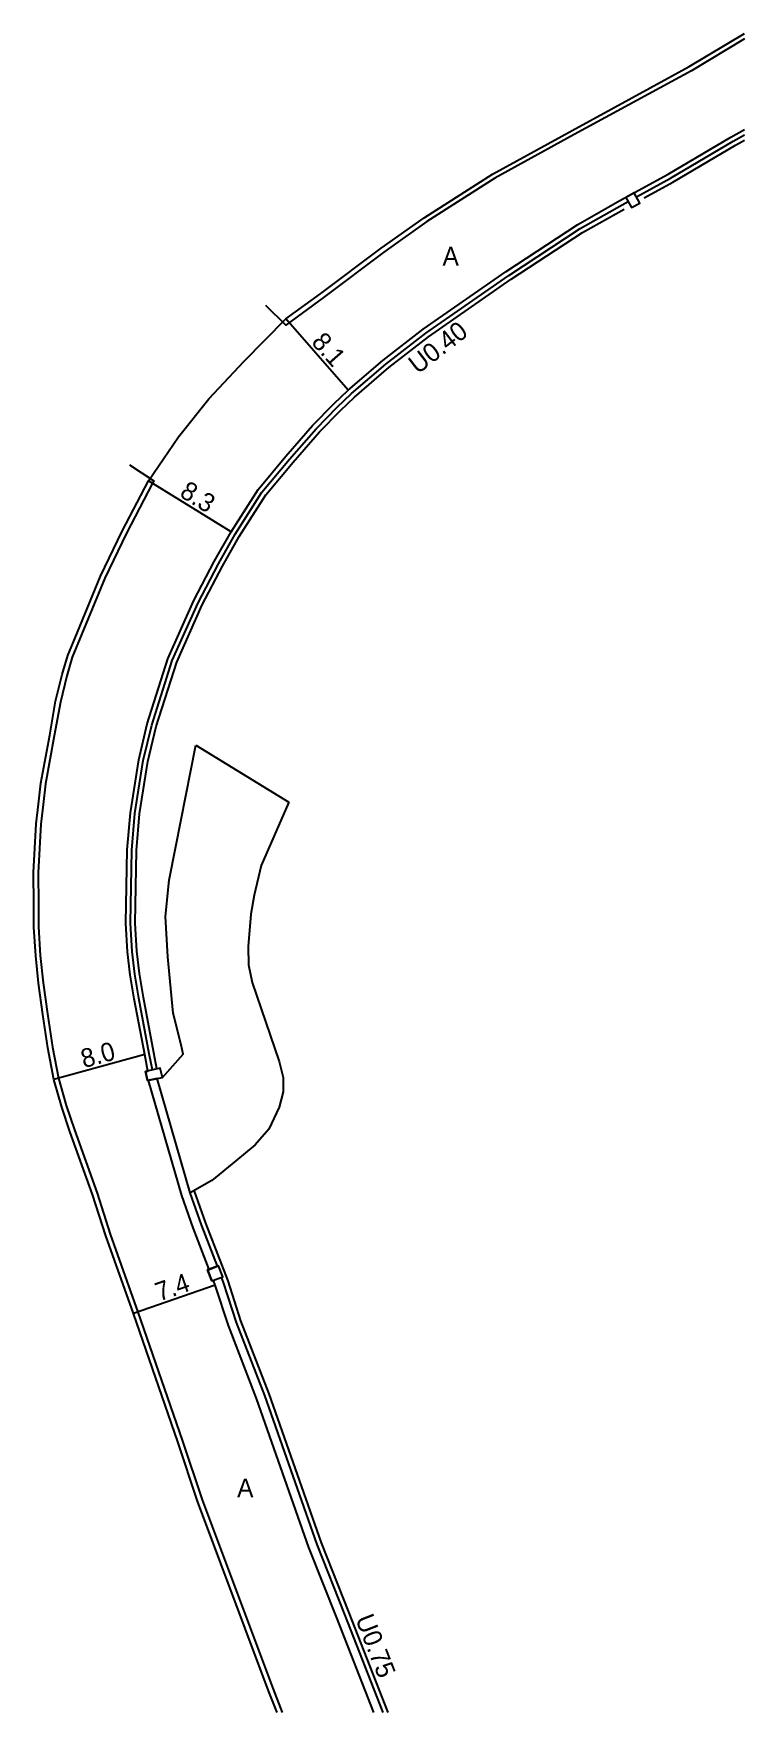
# Model space of a CAD drawing. Header units: metres. Extents: x -20000 to -16000, y -117000 to -114000.
# Drawn here: x -19260.8 to -19200, y -114600 to -114456.5 of the extents above; entities that cross this region are included whole.
import ezdxf

# ---------------------------------------------------------------- set-up
doc = ezdxf.new("R2010")
doc.units = ezdxf.units.M
doc.header["$LTSCALE"] = 2.5
for name, color, linetype in [('側溝・桝', 7, 'Continuous'), ('幅員', 7, 'Continuous'), ('歩道・分離帯・安全施設', 7, 'Continuous'), ('舗装', 7, 'Continuous'), ('道路', 7, 'Continuous')]:
    doc.layers.add(name, color=color, linetype=linetype)
doc.styles.get("Standard").update_dxf_attribs({"font": ''})
doc.styles.get('Standard').set_extended_font_data('@MS PGothic')

msp = doc.modelspace()

# ---------------------------------------------------------------- texts
at = {"layer": '側溝・桝'}
for s, rotation, p in [('U0.40', 37.7756, (-19227.94, -114485.63)), ('U0.75', 291.3542, (-19233.3, -114591.99))]:
    msp.add_text(s, height=1.6, rotation=rotation, dxfattribs=at).set_placement(p)
at = {"layer": '幅員'}
for s, rotation, p in [('8.1', 311.3232, (-19237.11, -114482.89)), ('8.3', 328.3292, (-19248.4, -114495.98)), ('8.0', 15.2455, (-19256.5, -114544.92)), ('7.4', 19.2239, (-19250.05, -114564.87))]:
    msp.add_text(s, height=1.6, rotation=rotation, dxfattribs=at).set_placement(p)
at = {"layer": '舗装'}
for p in [(-19225.82, -114476.29), (-19243.39, -114581.6)]:
    msp.add_text('A', height=1.6, dxfattribs=at).set_placement(p)

# ---------------------------------------------------------------- linework, layer by layer
at = {"layer": '側溝・桝'}
for points in [[(-19209.24, -114470.42), (-19206.33, -114468.82), (-19200.95, -114465.66), (-19200, -114465.12)], [(-19250.64, -114545.07), (-19250.9, -114543.69), (-19251.8, -114538.93), (-19252.15, -114536.87), (-19252.38, -114534.94), (-19252.51, -114532.52), (-19252.39, -114526.28), (-19252.13, -114523.13), (-19251.42, -114518.62), (-19250.68, -114515.58), (-19248.94, -114510.05), (-19246.73, -114505.12), (-19244.99, -114501.8), (-19243.57, -114499.25), (-19241.27, -114495.67), (-19238.91, -114492.85), (-19236.64, -114490.25), (-19234.84, -114488.4), (-19233.61, -114487.24), (-19230.66, -114484.71), (-19227.25, -114482.07), (-19220.16, -114477.14), (-19214.05, -114473.13), (-19210.45, -114471.09), (-19209.94, -114470.81)], [(-19245.78, -114562.12), (-19247.15, -114558.57), (-19248.13, -114555.79), (-19250.97, -114545.96)], [(-19247.41, -114555.57), (-19250.23, -114545.8)], [(-19230.9, -114600), (-19234.18, -114591.62), (-19236.55, -114585.65), (-19241.03, -114572.91), (-19243.43, -114566.65), (-19244.55, -114563.25), (-19244.72, -114562.79)]]:
    msp.add_lwpolyline(points, dxfattribs=at)
at = {"layer": '側溝・桝', "flags": 128}
for points in [[(-19210.13, -114470.46), (-19209.65, -114471.33), (-19208.95, -114470.95), (-19209.43, -114470.07)], [(-19251.05, -114545.98), (-19249.78, -114545.7), (-19249.96, -114544.91), (-19251.23, -114545.2)], [(-19245.55, -114563.1), (-19244.61, -114562.75), (-19244.97, -114561.81), (-19245.91, -114562.17)]]:
    msp.add_lwpolyline(points, close=True, dxfattribs=at)
at = {"layer": '幅員', "flags": 128}
for points in [[(-19233.88, -114486.95), (-19239.23, -114480.86)], [(-19243.91, -114499.05), (-19250.97, -114494.69)], [(-19251.29, -114543.76), (-19259.06, -114545.88)], [(-19245.26, -114563.47), (-19252.25, -114565.9)]]:
    msp.add_lwpolyline(points, dxfattribs=at)
at = {"layer": '歩道・分離帯・安全施設'}
for points in [[(-19200, -114456.92), (-19204.53, -114459.63), (-19214.55, -114465.1), (-19221.34, -114468.83), (-19227.17, -114472.54), (-19230.85, -114475.14), (-19236, -114479.01), (-19239.21, -114481.4), (-19240.94, -114479.7)], [(-19208.57, -114470.51), (-19206.13, -114469.17), (-19200.75, -114466.01), (-19200, -114465.58)], [(-19250.25, -114544.98), (-19250.5, -114543.61), (-19251.4, -114538.86), (-19251.75, -114536.81), (-19251.98, -114534.9), (-19252.11, -114532.51), (-19251.99, -114526.3), (-19251.73, -114523.18), (-19251.03, -114518.69), (-19250.3, -114515.69), (-19248.56, -114510.2), (-19246.37, -114505.29), (-19244.64, -114501.99), (-19243.22, -114499.46), (-19240.94, -114495.9), (-19238.61, -114493.11), (-19236.35, -114490.52), (-19234.56, -114488.68), (-19233.34, -114487.54), (-19230.41, -114485.02), (-19227.01, -114482.39), (-19219.94, -114477.47), (-19213.84, -114473.47), (-19210.28, -114471.46)], [(-19252.6, -114493.32), (-19250.5, -114494.71), (-19250.63, -114494.9), (-19252.86, -114499.18), (-19254.7, -114503.02), (-19256.67, -114507.78), (-19257.49, -114509.77), (-19257.96, -114511.38), (-19258.51, -114513.62), (-19259.03, -114516.51), (-19259.77, -114520.61), (-19259.99, -114522.38), (-19260.18, -114524.06), (-19260.4, -114528.21), (-19260.38, -114530.88), (-19260.38, -114532.84), (-19260.23, -114535.27), (-19259.98, -114537.61), (-19259.62, -114540.27), (-19259.18, -114543.11), (-19258.67, -114545.78), (-19258.01, -114548.12), (-19257.31, -114550.2), (-19255.37, -114555.6), (-19254.25, -114559.11), (-19251.87, -114565.77), (-19248.08, -114576.73), (-19246.39, -114581.81), (-19240.32, -114598.01), (-19239.54, -114600)], [(-19230.47, -114600), (-19233.8, -114591.48), (-19236.17, -114585.5), (-19240.65, -114572.77), (-19243.06, -114566.52), (-19244.17, -114563.11), (-19244.71, -114561.71), (-19246.07, -114558.17), (-19247.03, -114555.43)]]:
    msp.add_lwpolyline(points, dxfattribs=at)
at = {"layer": '道路'}
for points in [[(-19239.97, -114600), (-19240.7, -114598.16), (-19246.77, -114581.94), (-19248.46, -114576.86), (-19252.25, -114565.9), (-19254.63, -114559.24), (-19255.75, -114555.73), (-19257.69, -114550.34), (-19258.39, -114548.24), (-19259.06, -114545.88), (-19259.57, -114543.17), (-19260.02, -114540.32), (-19260.38, -114537.66), (-19260.62, -114535.31), (-19260.78, -114532.85), (-19260.78, -114530.88), (-19260.8, -114528.2), (-19260.58, -114524.03), (-19260.38, -114522.34), (-19260.17, -114520.55), (-19259.42, -114516.44), (-19258.91, -114513.54), (-19258.35, -114511.27), (-19257.86, -114509.63), (-19257.04, -114507.63), (-19255.07, -114502.86), (-19253.22, -114499), (-19250.97, -114494.69), (-19248.4, -114490.95), (-19245.8, -114487.68), (-19242.78, -114484.47), (-19239.23, -114480.86), (-19236.24, -114478.69), (-19231.08, -114474.82), (-19227.39, -114472.21), (-19221.54, -114468.49), (-19214.74, -114464.75), (-19204.73, -114459.28), (-19200, -114456.46)], [(-19250.23, -114545.8), (-19251.05, -114545.98), (-19251.23, -114545.2), (-19251.03, -114545.16), (-19251.29, -114543.76), (-19252.19, -114539), (-19252.54, -114536.93), (-19252.77, -114534.97), (-19252.91, -114532.53), (-19252.79, -114526.26), (-19252.52, -114523.08), (-19251.81, -114518.54), (-19251.07, -114515.48), (-19249.31, -114509.91), (-19247.09, -114504.94), (-19245.34, -114501.6), (-19243.91, -114499.05), (-19241.59, -114495.43), (-19239.22, -114492.59), (-19236.94, -114489.98), (-19235.12, -114488.11), (-19233.88, -114486.95), (-19230.92, -114484.4), (-19227.49, -114481.74), (-19220.39, -114476.8), (-19214.26, -114472.78), (-19210.65, -114470.74), (-19206.53, -114468.48), (-19201.15, -114465.32), (-19200, -114464.66)], [(-19250.23, -114545.8), (-19249.78, -114545.7), (-19248.01, -114543.72), (-19248.17, -114542.92), (-19248.86, -114540.2), (-19249.32, -114535.41), (-19249.51, -114531.94), (-19249.19, -114528.84), (-19248.64, -114525.96), (-19246.92, -114517.3)], [(-19238.96, -114522.17), (-19241.34, -114527.58), (-19241.94, -114530.13), (-19242.21, -114531.75), (-19242.45, -114534.52), (-19242.42, -114536.07), (-19242.11, -114537.59), (-19239.78, -114544.34), (-19239.46, -114545.72), (-19239.46, -114546.93), (-19239.79, -114548.25), (-19240.69, -114550.12), (-19241.85, -114551.47), (-19243.5, -114552.85), (-19245.55, -114554.51), (-19247.41, -114555.57)], [(-19245.08, -114561.85), (-19246.44, -114558.31), (-19247.41, -114555.57)], [(-19231.71, -114600), (-19234.87, -114591.9), (-19237.25, -114585.91), (-19241.73, -114573.17), (-19244.14, -114566.91), (-19245.26, -114563.47), (-19245.42, -114563.06), (-19245.55, -114563.1), (-19245.91, -114562.17), (-19245.78, -114562.12), (-19245.08, -114561.85)]]:
    msp.add_lwpolyline(points, dxfattribs=at)
at = {"layer": '道路', "flags": 128}
msp.add_lwpolyline([(-19246.92, -114517.3), (-19238.96, -114522.17)], dxfattribs=at)

msp.set_redraw_order([(e.dxf.handle, doc.entitydb.next_handle()) for e in msp.query("TEXT MTEXT ATTDEF DIMENSION ARC_DIMENSION")])  # texts and dimensions are drawn at this point

doc.saveas('drawing.dxf')
